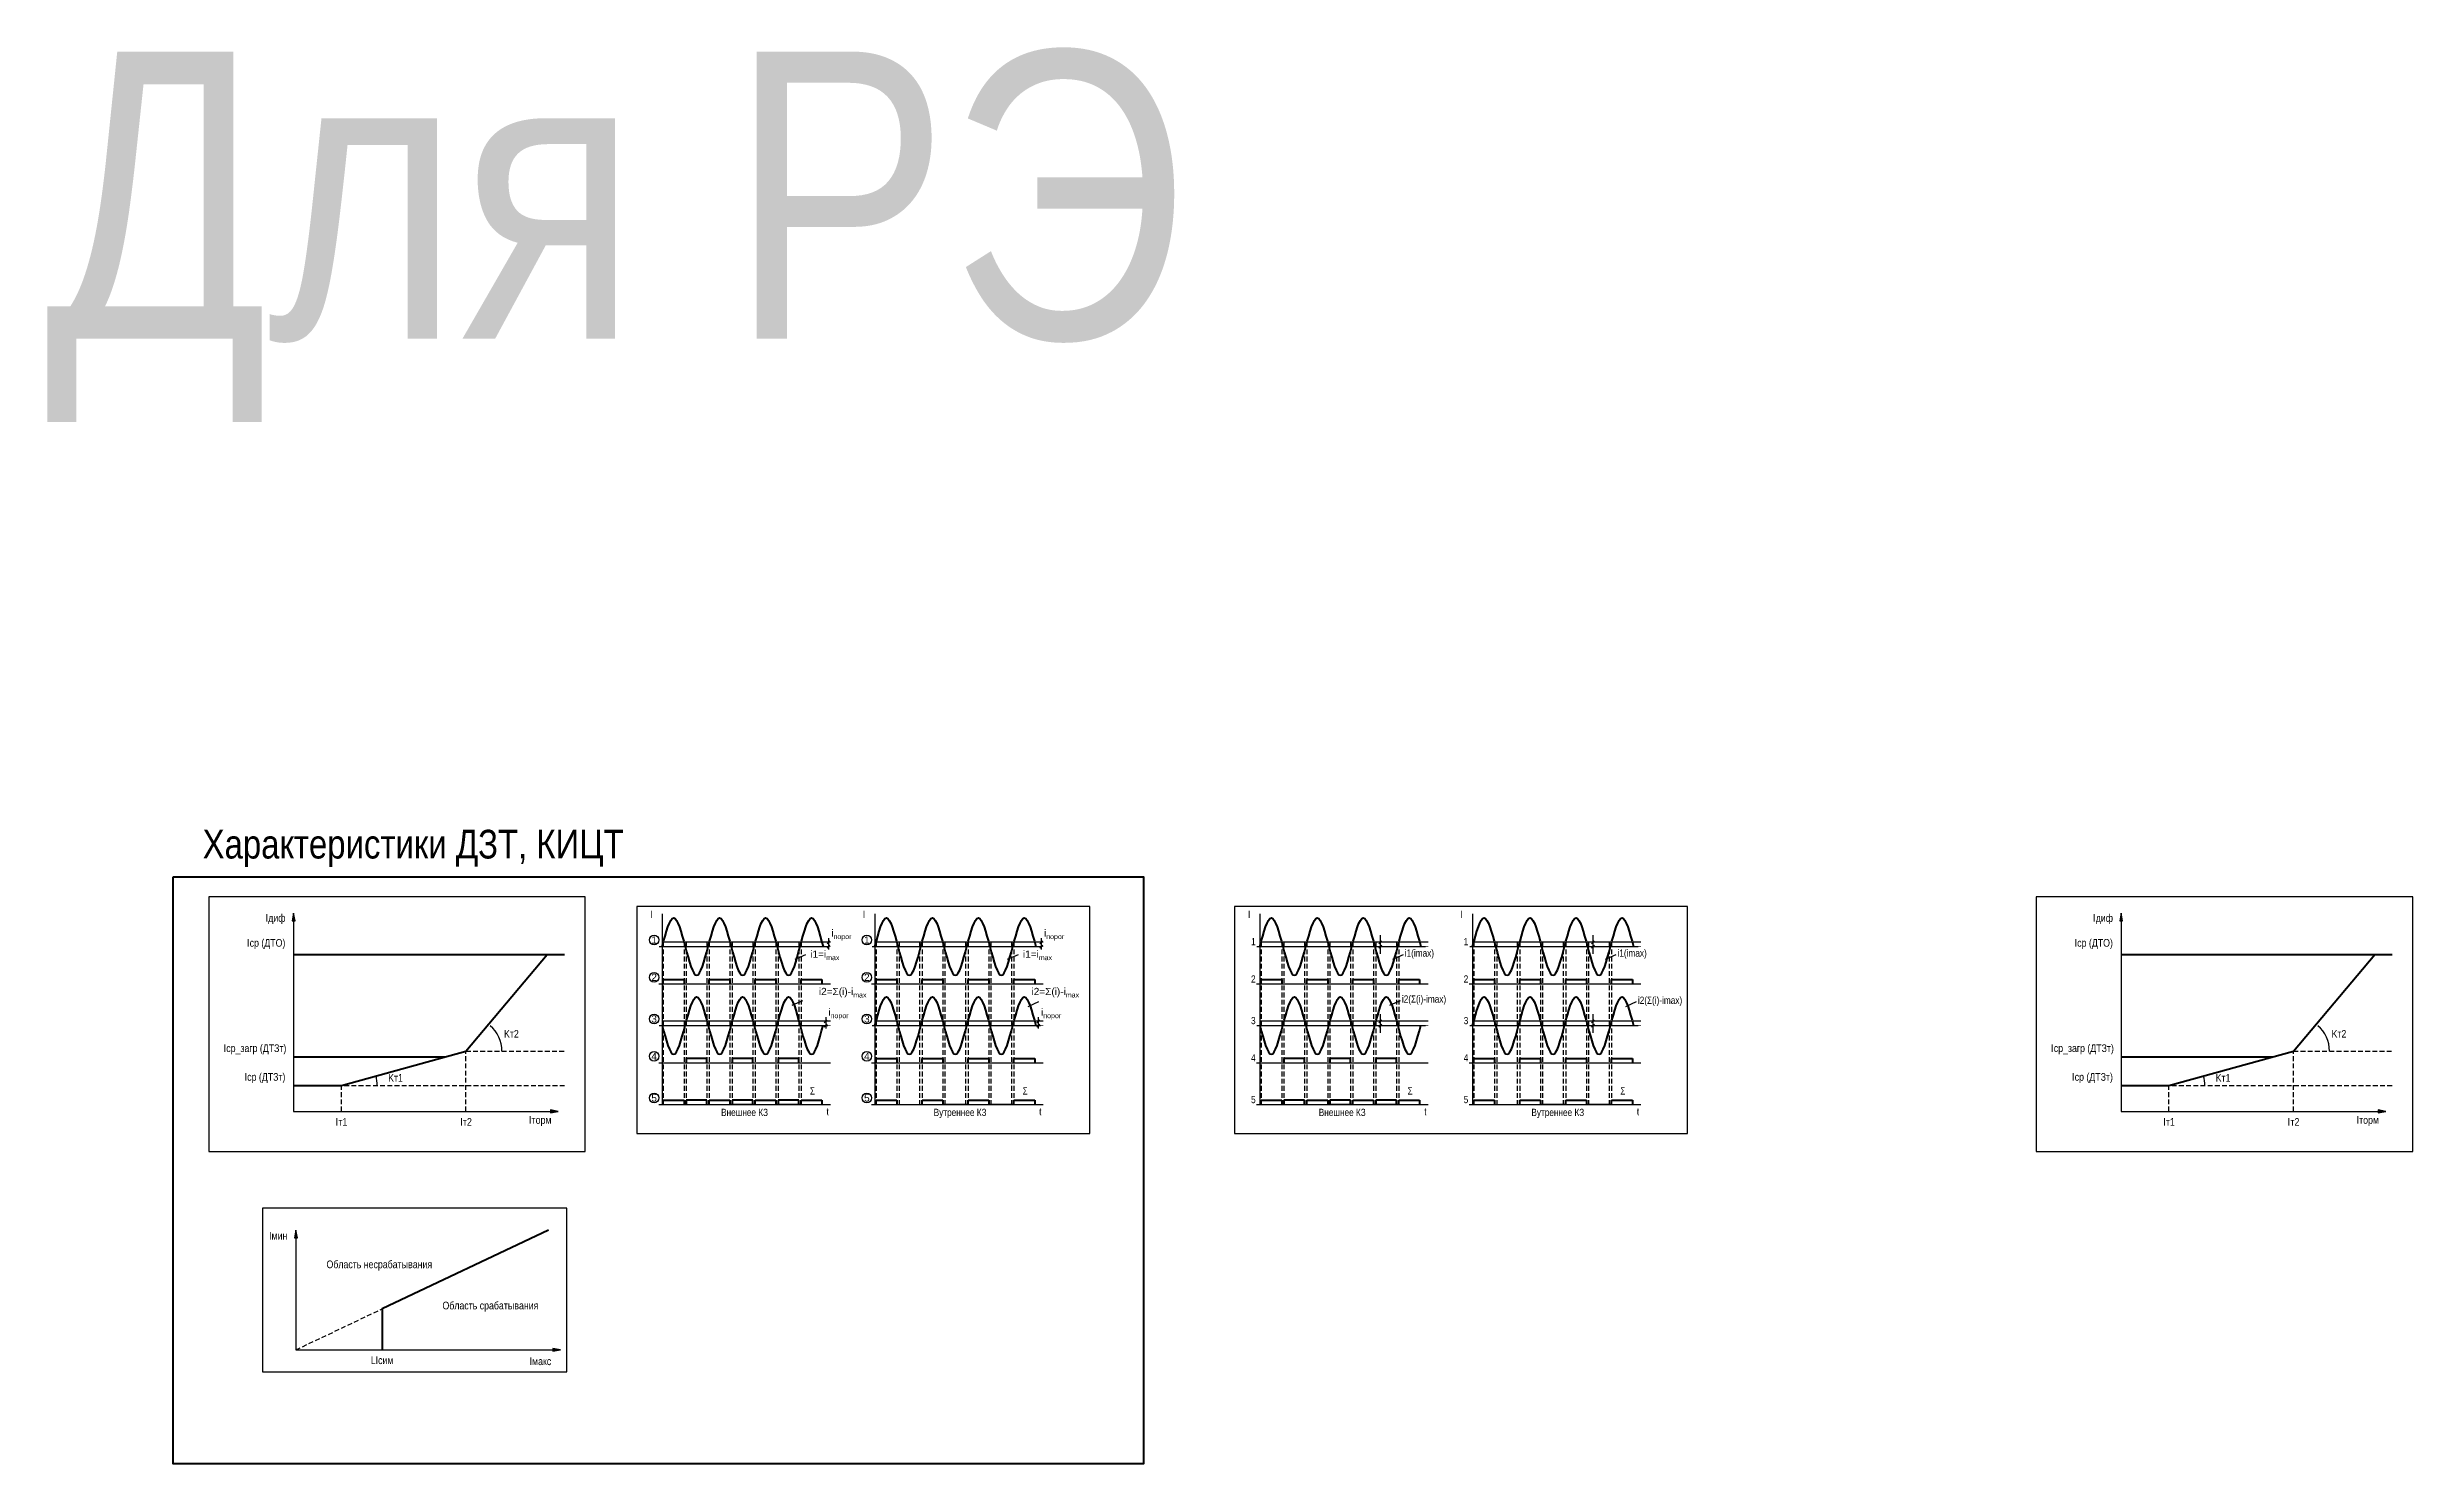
# Model space of a CAD drawing. Header units: millimetres. Extents: x 10500 to 23346, y -2028 to 447.
# Drawn here: x 20876 to 23346, y -1032 to 447 of the extents above; entities that cross this region are included whole.
import ezdxf

# ---------------------------------------------------------------- set-up
doc = ezdxf.new("R2010")
doc.units = ezdxf.units.MM
doc.linetypes.add('штриховая2', pattern=[0.375, 0.25, -0.125])
doc.styles.add('2.5_Gost_RD', font='ARIALN.TTF', dxfattribs={"height": 2.5})
doc.styles.add('5.0_Gost_RD', font='ARIALN.TTF', dxfattribs={"height": 5})
doc.styles.get("Standard").update_dxf_attribs({"font": 'ARIALN.TTF'})

msp = doc.modelspace()

# ---------------------------------------------------------------- texts
for s, p in [('I', (21506, -462)), ('I', (21728, -462)), ('I', (22130, -462)), ('I', (22352, -462)), ('1', (22133.2, -490.4)), ('1', (22355.2, -490.4)), ('i1(imax)', (22293.7, -502.4)), ('i1(imax)', (22515.8, -502.4)), ('2', (22133.2, -529.5)), ('i2(Σ(i)-imax) ', (22290.7, -550.4)), ('2', (22355.2, -529.5)), ('3', (22133.2, -572.9)), ('3', (22355.2, -572.9)), ('i2(Σ(i)-imax) ', (22537.1, -551.7)), ('4', (22133.2, -611.9)), ('4', (22355.2, -611.9)), ('Σ ', (21672.7, -646.4)), ('Σ ', (21894.8, -646.4)), ('Σ ', (22296.7, -646.4)), ('Σ ', (22518.8, -646.4)), ('Внешнее КЗ', (21579.9, -668.8)), ('t', (21690, -668)), ('Вутреннее КЗ', (21801.9, -668.8)), ('t', (21912, -668)), ('5', (22133.2, -655.4)), ('Внешнее КЗ', (22203.9, -668.8)), ('t', (22314, -668)), ('5', (22355.2, -655.4)), ('Вутреннее КЗ', (22425.9, -668.8)), ('t', (22536, -668))]:
    msp.add_text(s, height=7.5).set_placement(p)
at = {"color": 0, "ltscale": 100, "insert": (20874, 249.5), "char_height": 300, "width": 2356.28, "attachment_point": 4, "style": '2.5_Gost_RD'}
msp.add_mtext('{\\C256;Для РЭ}', dxfattribs=at)
for s, insert, char_height, width, attachment_point, style in [('Характеристики ДЗТ, КИЦТ', (21258.4, -389.4), 30, 642.852, 5, '2.5_Gost_RD'), ('{\\fArial|b0|i0|c0|p34;I}диф', (21104, -458), 8, 41, 1, '2.5_Gost_RD'), ('{\\fArial|b0|i0|c0|p34;I}диф', (23012, -458), 8, 41, 1, '2.5_Gost_RD'), ('{\\fArial|b0|i0|c0|p34;I}ср (ДТО)', (21125, -484), 8, 55.101, 3, '5.0_Gost_RD'), ('\\A1;{\\fArial|b0|i0|c0|p34;1}', (21510, -485), 7.5, 10, 5, '2.5_Gost_RD'), ('\\A1;{\\fArial|b0|i0|c0|p34;i\\fArial|b0|i0|c204|p34;\\H0.7x;\\S^ порог;}', (21695, -474), 7.5, 41, 1, '2.5_Gost_RD'), ('\\A1;{\\fArial|b0|i0|c0|p34;1}', (21732.1, -485), 7.5, 10, 5, '2.5_Gost_RD'), ('\\A1;{\\fArial|b0|i0|c0|p34;i\\fArial|b0|i0|c204|p34;\\H0.7x;\\S^ порог;}', (21917.1, -474), 7.5, 41, 1, '2.5_Gost_RD'), ('{\\fArial|b0|i0|c0|p34;I}ср (ДТО)', (23033, -484), 8, 55.101, 3, '5.0_Gost_RD'), ('\\A1;{\\fArial|b0|i0|c0|p34;i1=i\\H0.7x;\\S^ max;}', (21673, -496), 7.5, 41, 1, '2.5_Gost_RD'), ('\\A1;{\\fArial|b0|i0|c0|p34;i1=i\\H0.7x;\\S^ max;}', (21895, -496), 7.5, 41, 1, '2.5_Gost_RD'), ('\\A1;{\\fArial|b0|i0|c0|p34;2}', (21510, -524), 7.5, 10, 5, '2.5_Gost_RD'), ('\\A1;{\\fArial|b0|i0|c0|p34;i2=Σ(i)-i\\H0.7x;\\S^ max;}', (21682, -535), 7.5, 41, 1, '2.5_Gost_RD'), ('\\A1;{\\fArial|b0|i0|c0|p34;2}', (21732.1, -524), 7.5, 10, 5, '2.5_Gost_RD'), ('\\A1;{\\fArial|b0|i0|c0|p34;i2=Σ(i)-i\\H0.7x;\\S^ max;}', (21904, -535), 7.5, 41, 1, '2.5_Gost_RD'), ('\\A1;{\\fArial|b0|i0|c0|p34;3}', (21510, -567.5), 7.5, 10, 5, '2.5_Gost_RD'), ('\\A1;{\\fArial|b0|i0|c0|p34;i\\fArial|b0|i0|c204|p34;\\H0.7x;\\S^ порог;}', (21692, -556.6), 7.5, 41, 1, '2.5_Gost_RD'), ('\\A1;{\\fArial|b0|i0|c0|p34;3}', (21732.1, -567.5), 7.5, 10, 5, '2.5_Gost_RD'), ('\\A1;{\\fArial|b0|i0|c0|p34;i\\fArial|b0|i0|c204|p34;\\H0.7x;\\S^ порог;}', (21914, -556.6), 7.5, 41, 1, '2.5_Gost_RD'), ('{\\H0.8x;Kт2} ', (21361, -583), 10, 41, 5, '5.0_Gost_RD'), ('{\\H0.8x;Kт2} ', (23269, -583), 10, 41, 5, '5.0_Gost_RD'), ('{\\fArial|b0|i0|c0|p34;I}ср_загр (ДТЗт){\\fArial|b0|i0|c204|p34; }', (21126, -594), 8, 85.831, 3, '2.5_Gost_RD'), ('\\A1;{\\fArial|b0|i0|c0|p34;4}', (21510, -606.5), 7.5, 10, 5, '2.5_Gost_RD'), ('\\A1;{\\fArial|b0|i0|c0|p34;4}', (21732.1, -606.5), 7.5, 10, 5, '2.5_Gost_RD'), ('{\\fArial|b0|i0|c0|p34;I}ср_загр (ДТЗт){\\fArial|b0|i0|c204|p34; }', (23034, -594), 8, 85.831, 3, '2.5_Gost_RD'), ('{\\fArial|b0|i0|c0|p34;I}ср (ДТЗт){\\fArial|b0|i0|c204|p34; }', (21125, -624), 8, 51.166, 3, '2.5_Gost_RD'), ('{\\H0.8x;Kт1} ', (21240, -629), 10, 41, 5, '2.5_Gost_RD'), ('{\\fArial|b0|i0|c0|p34;I}ср (ДТЗт){\\fArial|b0|i0|c204|p34; }', (23033, -624), 8, 51.166, 3, '2.5_Gost_RD'), ('{\\H0.8x;Kт1} ', (23148, -629), 10, 41, 5, '2.5_Gost_RD'), ('\\A1;{\\fArial|b0|i0|c0|p34;5}', (21510, -650), 7.5, 10, 5, '2.5_Gost_RD'), ('\\A1;{\\fArial|b0|i0|c0|p34;5}', (21732.1, -650), 7.5, 10, 5, '2.5_Gost_RD'), ('{\\fArial|b0|i0|c0|p34;\\H0.8x;I\\fArial Narrow|b0|i0|c204|p34;т1\\fArial|b0|i0|c204|p34;\\H1.25x; }', (21183.5, -675), 10, 41, 5, '2.5_Gost_RD'), ('{\\fArial|b0|i0|c0|p34;\\H0.8x;I\\fArial Narrow|b0|i0|c204|p34;т2\\fArial|b0|i0|c204|p34;\\H1.25x; }', (21313.5, -675), 10, 41, 5, '2.5_Gost_RD'), ('{\\fArial|b0|i0|c0|p34;I}торм', (21379, -669), 8, 41, 1, '2.5_Gost_RD'), ('{\\fArial|b0|i0|c0|p34;\\H0.8x;I\\fArial Narrow|b0|i0|c204|p34;т1\\fArial|b0|i0|c204|p34;\\H1.25x; }', (23091.5, -675), 10, 41, 5, '2.5_Gost_RD'), ('{\\fArial|b0|i0|c0|p34;\\H0.8x;I\\fArial Narrow|b0|i0|c204|p34;т2\\fArial|b0|i0|c204|p34;\\H1.25x; }', (23221.5, -675), 10, 41, 5, '2.5_Gost_RD'), ('{\\fArial|b0|i0|c0|p34;I}торм', (23287, -669), 8, 41, 1, '2.5_Gost_RD'), ('Iмин', (21108, -790), 8, 41, 1, '2.5_Gost_RD'), ('Область несрабатывания', (21223.1, -825), 8, 127.5, 5, '2.5_Gost_RD'), ('Область срабатывания', (21339.1, -868), 8, 127.5, 5, '2.5_Gost_RD'), ('LIсим', (21226, -924), 8, 41, 5, '2.5_Gost_RD'), ('Iмакс', (21380, -921), 8, 41, 1, '2.5_Gost_RD')]:
    msp.add_mtext(s, dxfattribs=dict(insert=insert, char_height=char_height, width=width, attachment_point=attachment_point, style=style))

# ---------------------------------------------------------------- hatches: boundary and pattern name
at = {"ltscale": 100}
h = msp.add_hatch(color=256, dxfattribs=at)
h.dxf.hatch_style = 1
h.paths.add_polyline_path([(21133.5, -465), (21133.5, -457), (21132.1, -465)])
h = msp.add_hatch(color=256, dxfattribs=at)
h.dxf.hatch_style = 1
h.paths.add_polyline_path([(21133.5, -465), (21135.1, -465), (21133.5, -457)])
h = msp.add_hatch(color=256, dxfattribs=at)
h.dxf.hatch_style = 1
h.paths.add_polyline_path([(23041.5, -465), (23041.5, -457), (23040.1, -465)])
h = msp.add_hatch(color=256, dxfattribs=at)
h.dxf.hatch_style = 1
h.paths.add_polyline_path([(23041.5, -465), (23043.1, -465), (23041.5, -457)])
h = msp.add_hatch(color=256, dxfattribs=at)
h.dxf.hatch_style = 1
h.paths.add_polyline_path([(21401.8, -663.5), (21401.8, -664), (21409.8, -664), (21401.8, -662.5)])
h = msp.add_hatch(color=256, dxfattribs=at)
h.dxf.hatch_style = 1
h.paths.add_polyline_path([(21409.8, -664), (21401.8, -664), (21401.8, -665.5)])
h = msp.add_hatch(color=256, dxfattribs=at)
h.dxf.hatch_style = 1
h.paths.add_polyline_path([(23309.8, -663.5), (23309.8, -664), (23317.8, -664), (23309.8, -662.5)])
h = msp.add_hatch(color=256, dxfattribs=at)
h.dxf.hatch_style = 1
h.paths.add_polyline_path([(23317.8, -664), (23309.8, -664), (23309.8, -665.5)])
h = msp.add_hatch(color=256, dxfattribs=at)
h.dxf.hatch_style = 1
h.paths.add_polyline_path([(21136, -796), (21136, -788), (21134.5, -796)])
h = msp.add_hatch(color=256, dxfattribs=at)
h.dxf.hatch_style = 1
h.paths.add_polyline_path([(21136, -796), (21137.5, -796), (21136, -788)])
h = msp.add_hatch(color=256, dxfattribs=at)
h.dxf.hatch_style = 1
h.paths.add_polyline_path([(21404.2, -912.5), (21404.2, -913), (21412.2, -913), (21404.2, -911.5)])
h = msp.add_hatch(color=256, dxfattribs=at)
h.dxf.hatch_style = 1
h.paths.add_polyline_path([(21412.2, -913), (21404.2, -913), (21404.2, -914.5)])

# ---------------------------------------------------------------- linework, layer by layer
for p, q in [((21694.2, -487.4), (21518.4, -487.4)), ((21690.6, -488.9), (21693.5, -485.9)), ((21690.7, -493.4), (21693.6, -490.3)), ((21692.1, -483), (21692.1, -495)), ((21916.3, -487.4), (21740.5, -487.4)), ((21912.7, -488.9), (21915.6, -485.9)), ((21912.8, -493.4), (21915.7, -490.3)), ((21914.2, -483), (21914.2, -495)), ((22318.2, -487.4), (22142.4, -487.4)), ((22266.6, -488.9), (22269.5, -485.9)), ((22266.7, -493.4), (22269.6, -490.3)), ((22268.1, -479.9), (22268.1, -499.4)), ((22540.3, -487.4), (22364.5, -487.4)), ((22488.7, -488.9), (22491.6, -485.9)), ((22488.8, -493.4), (22491.7, -490.3)), ((22490.2, -479.9), (22490.2, -499.4)), ((21657.1, -505.1), (21668.4, -500.1)), ((21658.5, -503.6), (21659.6, -504.8)), ((21658.5, -503.6), (21659.6, -504.8)), ((21879.1, -505.1), (21890.5, -500.1)), ((21880.5, -503.6), (21881.7, -504.8)), ((21880.5, -503.6), (21881.7, -504.8)), ((22281.1, -505.1), (22292.4, -500.1)), ((22282.5, -503.6), (22283.6, -504.8)), ((22282.5, -503.6), (22283.6, -504.8)), ((22503.1, -505.1), (22514.5, -500.1)), ((22504.5, -503.6), (22505.7, -504.8)), ((22504.5, -503.6), (22505.7, -504.8)), ((21654.1, -553.1), (21665.4, -548.1)), ((21655.3, -551.7), (21656.4, -552.8)), ((21689.1, -565.6), (21689.1, -577.6)), ((21900.4, -554.4), (21911.8, -549.4)), ((21901.8, -552.9), (21903, -554.1)), ((21911.1, -565.6), (21911.1, -577.6)), ((22268.1, -562.4), (22268.1, -581.9)), ((22278.1, -553.1), (22289.4, -548.1)), ((22279.3, -551.7), (22280.4, -552.8)), ((22490.2, -562.4), (22490.2, -581.9)), ((22524.4, -554.4), (22535.8, -549.4)), ((22525.8, -552.9), (22527, -554.1)), ((21694, -569.9), (21518.4, -569.9)), ((21687.6, -571.5), (21690.4, -568.5)), ((21687.6, -576), (21690.6, -572.9)), ((21916.3, -569.9), (21740.5, -569.9)), ((21909.6, -571.5), (21912.5, -568.5)), ((21909.7, -576), (21912.7, -572.9)), ((22318, -569.9), (22142.4, -569.9)), ((22266.6, -571.4), (22269.5, -568.4)), ((22266.7, -575.9), (22269.6, -572.8)), ((22540.3, -569.9), (22364.5, -569.9)), ((22488.7, -571.4), (22491.6, -568.4)), ((22488.8, -575.9), (22491.7, -572.8)), ((21615.6, -656.9), (21589.2, -656.9)), ((21663.6, -656.9), (21637.2, -656.9)), ((21837.7, -656.9), (21811.3, -656.9)), ((21885.7, -656.9), (21859.3, -656.9)), ((22239.6, -656.9), (22213.2, -656.9)), ((22287.6, -656.9), (22261.2, -656.9)), ((22461.7, -656.9), (22435.3, -656.9)), ((22509.7, -656.9), (22483.3, -656.9))]:
    msp.add_line(p, q, dxfattribs=at)
at = {"color": 62, "linetype": 'штриховая2', "ltscale": 20}
for p, q in [((21519.6, -487.4), (21519.6, -656.9)), ((21541.2, -487.4), (21541.2, -656.9)), ((21543.6, -487.4), (21543.6, -656.9)), ((21565.1, -487.4), (21565.1, -656.9)), ((21567.6, -487.4), (21567.6, -656.9)), ((21589.2, -487.4), (21589.2, -656.9)), ((21591.5, -487.4), (21591.5, -656.9)), ((21613.1, -487.4), (21613.1, -656.9)), ((21615.6, -487.4), (21615.6, -656.9)), ((21637.2, -487.4), (21637.2, -656.9)), ((21639.5, -487.4), (21639.5, -656.9)), ((21661.1, -487.4), (21661.1, -656.9)), ((21663.6, -487.4), (21663.6, -656.9)), ((21741.7, -487.4), (21741.7, -656.9)), ((21763.3, -487.4), (21763.3, -656.9)), ((21765.7, -487.4), (21765.7, -656.9)), ((21787.2, -487.4), (21787.2, -656.9)), ((21789.7, -487.4), (21789.7, -656.9)), ((21811.3, -487.4), (21811.3, -656.9)), ((21813.6, -487.4), (21813.6, -656.9)), ((21835.2, -487.4), (21835.2, -656.9)), ((21837.7, -487.4), (21837.7, -656.9)), ((21859.3, -487.4), (21859.3, -656.9)), ((21861.6, -487.4), (21861.6, -656.9)), ((21883.2, -487.4), (21883.2, -656.9)), ((21885.7, -487.4), (21885.7, -656.9)), ((22143.6, -487.4), (22143.6, -656.9)), ((22165.2, -487.4), (22165.2, -656.9)), ((22167.6, -487.4), (22167.6, -656.9)), ((22189.1, -487.4), (22189.1, -656.9)), ((22191.6, -487.4), (22191.6, -656.9)), ((22213.2, -487.4), (22213.2, -656.9)), ((22215.5, -487.4), (22215.5, -656.9)), ((22237.1, -487.4), (22237.1, -656.9)), ((22239.6, -487.4), (22239.6, -656.9)), ((22261.2, -487.4), (22261.2, -656.9)), ((22263.5, -487.4), (22263.5, -656.9)), ((22285.1, -487.4), (22285.1, -656.9)), ((22287.6, -487.4), (22287.6, -656.9)), ((22365.7, -487.4), (22365.7, -656.9)), ((22387.3, -487.4), (22387.3, -656.9)), ((22389.7, -487.4), (22389.7, -656.9)), ((22411.2, -487.4), (22411.2, -656.9)), ((22413.7, -487.4), (22413.7, -656.9)), ((22435.3, -487.4), (22435.3, -656.9)), ((22437.6, -487.4), (22437.6, -656.9)), ((22459.2, -487.4), (22459.2, -656.9)), ((22461.7, -487.4), (22461.7, -656.9)), ((22483.3, -487.4), (22483.3, -656.9)), ((22485.6, -487.4), (22485.6, -656.9)), ((22507.2, -487.4), (22507.2, -656.9)), ((22509.7, -487.4), (22509.7, -656.9))]:
    msp.add_line(p, q, dxfattribs=at)
at = {"lineweight": 40, "ltscale": 100}
for p, q in [((21519.6, -530.9), (21519.6, -526.4)), ((21519.6, -526.4), (21541.2, -526.4)), ((21541.2, -526.4), (21541.2, -530.9)), ((21567.6, -530.9), (21567.6, -526.4)), ((21567.6, -526.4), (21589.2, -526.4)), ((21589.2, -526.4), (21589.2, -530.9)), ((21615.6, -530.9), (21615.6, -526.4)), ((21615.6, -526.4), (21637.2, -526.4)), ((21637.2, -526.4), (21637.2, -530.9)), ((21663.6, -530.9), (21663.6, -526.4)), ((21663.6, -526.4), (21685.2, -526.4)), ((21685.2, -526.4), (21685.2, -530.9)), ((21741.7, -530.9), (21741.7, -526.4)), ((21741.7, -526.4), (21763.3, -526.4)), ((21763.3, -526.4), (21763.3, -530.9)), ((21789.7, -530.9), (21789.7, -526.4)), ((21789.7, -526.4), (21811.3, -526.4)), ((21811.3, -526.4), (21811.3, -530.9)), ((21837.7, -530.9), (21837.7, -526.4)), ((21837.7, -526.4), (21859.3, -526.4)), ((21859.3, -526.4), (21859.3, -530.9)), ((21885.7, -530.9), (21885.7, -526.4)), ((21885.7, -526.4), (21907.3, -526.4)), ((21907.3, -526.4), (21907.3, -530.9)), ((22143.6, -530.9), (22143.6, -526.4)), ((22143.6, -526.4), (22165.2, -526.4)), ((22165.2, -526.4), (22165.2, -530.9)), ((22191.6, -530.9), (22191.6, -526.4)), ((22191.6, -526.4), (22213.2, -526.4)), ((22213.2, -526.4), (22213.2, -530.9)), ((22239.6, -530.9), (22239.6, -526.4)), ((22239.6, -526.4), (22261.2, -526.4)), ((22261.2, -526.4), (22261.2, -530.9)), ((22287.6, -530.9), (22287.6, -526.4)), ((22287.6, -526.4), (22309.2, -526.4)), ((22309.2, -526.4), (22309.2, -530.9)), ((22365.7, -530.9), (22365.7, -526.4)), ((22365.7, -526.4), (22387.3, -526.4)), ((22387.3, -526.4), (22387.3, -530.9)), ((22413.7, -530.9), (22413.7, -526.4)), ((22413.7, -526.4), (22435.3, -526.4)), ((22435.3, -526.4), (22435.3, -530.9)), ((22461.7, -530.9), (22461.7, -526.4)), ((22461.7, -526.4), (22483.3, -526.4)), ((22483.3, -526.4), (22483.3, -530.9)), ((22509.7, -530.9), (22509.7, -526.4)), ((22509.7, -526.4), (22531.3, -526.4)), ((22531.3, -526.4), (22531.3, -530.9)), ((21565.1, -608.9), (21543.6, -608.9)), ((21543.6, -608.9), (21543.6, -613.4)), ((21543.6, -608.9), (21543.6, -613.4)), ((21565.1, -613.4), (21565.1, -608.9)), ((21565.1, -613.4), (21565.1, -608.9)), ((21613, -608.9), (21591.5, -608.9)), ((21591.5, -608.9), (21591.5, -613.4)), ((21613, -613.4), (21613, -608.9)), ((21661, -608.9), (21639.5, -608.9)), ((21639.5, -608.9), (21639.5, -613.4)), ((21661, -613.4), (21661, -608.9)), ((21741.7, -613.4), (21741.7, -608.9)), ((21741.7, -608.9), (21763.3, -608.9)), ((21763.3, -608.9), (21763.3, -613.4)), ((21789.7, -613.4), (21789.7, -608.9)), ((21789.7, -608.9), (21811.3, -608.9)), ((21811.3, -608.9), (21811.3, -613.4)), ((21837.7, -613.4), (21837.7, -608.9)), ((21837.7, -608.9), (21859.3, -608.9)), ((21859.3, -608.9), (21859.3, -613.4)), ((21885.7, -613.4), (21885.7, -608.9)), ((21885.7, -608.9), (21907.3, -608.9)), ((21907.3, -608.9), (21907.3, -613.4)), ((22189.1, -608.9), (22167.6, -608.9)), ((22167.6, -608.9), (22167.6, -613.4)), ((22167.6, -608.9), (22167.6, -613.4)), ((22189.1, -613.4), (22189.1, -608.9)), ((22189.1, -613.4), (22189.1, -608.9)), ((22237, -608.9), (22215.5, -608.9)), ((22215.5, -608.9), (22215.5, -613.4)), ((22237, -613.4), (22237, -608.9)), ((22285, -608.9), (22263.5, -608.9)), ((22263.5, -608.9), (22263.5, -613.4)), ((22285, -613.4), (22285, -608.9)), ((22365.7, -613.4), (22365.7, -608.9)), ((22365.7, -608.9), (22387.3, -608.9)), ((22387.3, -608.9), (22387.3, -613.4)), ((22413.7, -613.4), (22413.7, -608.9)), ((22413.7, -608.9), (22435.3, -608.9)), ((22435.3, -608.9), (22435.3, -613.4)), ((22461.7, -613.4), (22461.7, -608.9)), ((22461.7, -608.9), (22483.3, -608.9)), ((22483.3, -608.9), (22483.3, -613.4)), ((22509.7, -613.4), (22509.7, -608.9)), ((22509.7, -608.9), (22531.3, -608.9)), ((22531.3, -608.9), (22531.3, -613.4)), ((21519.6, -656.9), (21519.6, -652.4)), ((21519.6, -652.4), (21541.2, -652.4)), ((21541.2, -652.4), (21541.2, -656.9)), ((21565.1, -652.4), (21543.6, -652.4)), ((21543.6, -652.4), (21543.6, -656.9)), ((21565.1, -656.9), (21565.1, -652.4)), ((21567.6, -656.9), (21567.6, -652.4)), ((21567.6, -652.4), (21589.2, -652.4)), ((21589.2, -652.4), (21589.2, -656.9)), ((21613, -652.4), (21591.5, -652.4)), ((21591.5, -652.4), (21591.5, -656.9)), ((21613, -656.9), (21613, -652.4)), ((21615.6, -656.9), (21615.6, -652.4)), ((21615.6, -652.4), (21637.2, -652.4)), ((21637.2, -652.4), (21637.2, -656.9)), ((21661, -652.4), (21639.5, -652.4)), ((21639.5, -652.4), (21639.5, -656.9)), ((21661, -656.9), (21661, -652.4)), ((21663.6, -656.9), (21663.6, -652.4)), ((21663.6, -652.4), (21685.2, -652.4)), ((21685.2, -652.4), (21685.2, -656.9)), ((21741.7, -656.9), (21741.7, -652.4)), ((21741.7, -652.4), (21763.3, -652.4)), ((21763.3, -652.4), (21763.3, -656.9)), ((21789.7, -656.9), (21789.7, -652.4)), ((21789.7, -652.4), (21811.3, -652.4)), ((21811.3, -652.4), (21811.3, -656.9)), ((21837.7, -656.9), (21837.7, -652.4)), ((21837.7, -652.4), (21859.3, -652.4)), ((21859.3, -652.4), (21859.3, -656.9)), ((21885.7, -656.9), (21885.7, -652.4)), ((21885.7, -652.4), (21907.3, -652.4)), ((21907.3, -652.4), (21907.3, -656.9)), ((22143.6, -656.9), (22143.6, -652.4)), ((22143.6, -652.4), (22165.2, -652.4)), ((22165.2, -652.4), (22165.2, -656.9)), ((22189.1, -652.4), (22167.6, -652.4)), ((22167.6, -652.4), (22167.6, -656.9)), ((22189.1, -656.9), (22189.1, -652.4)), ((22191.6, -656.9), (22191.6, -652.4)), ((22191.6, -652.4), (22213.2, -652.4)), ((22213.2, -652.4), (22213.2, -656.9)), ((22237, -652.4), (22215.5, -652.4)), ((22215.5, -652.4), (22215.5, -656.9)), ((22237, -656.9), (22237, -652.4)), ((22239.6, -656.9), (22239.6, -652.4)), ((22239.6, -652.4), (22261.2, -652.4)), ((22261.2, -652.4), (22261.2, -656.9)), ((22285, -652.4), (22263.5, -652.4)), ((22263.5, -652.4), (22263.5, -656.9)), ((22285, -656.9), (22285, -652.4)), ((22287.6, -656.9), (22287.6, -652.4)), ((22287.6, -652.4), (22309.2, -652.4)), ((22309.2, -652.4), (22309.2, -656.9)), ((22365.7, -656.9), (22365.7, -652.4)), ((22365.7, -652.4), (22387.3, -652.4)), ((22387.3, -652.4), (22387.3, -656.9)), ((22413.7, -656.9), (22413.7, -652.4)), ((22413.7, -652.4), (22435.3, -652.4)), ((22435.3, -652.4), (22435.3, -656.9)), ((22461.7, -656.9), (22461.7, -652.4)), ((22461.7, -652.4), (22483.3, -652.4)), ((22483.3, -652.4), (22483.3, -656.9)), ((22509.7, -656.9), (22509.7, -652.4)), ((22509.7, -652.4), (22531.3, -652.4)), ((22531.3, -652.4), (22531.3, -656.9))]:
    msp.add_line(p, q, dxfattribs=at)
at = {"color": 3, "lineweight": 80}
msp.add_lwpolyline([(21008, -419), (22021, -419), (22021, -1032), (21008, -1032)], close=True, dxfattribs=at)
at = {"ltscale": 100}
for points in [[(21045, -706), (21438, -706), (21438, -440), (21045, -440)], [(22953, -706), (23346, -706), (23346, -440), (22953, -440)], [(21492, -687), (21965, -687), (21965, -450), (21492, -450)], [(22116, -687), (22589, -687), (22589, -450), (22116, -450)], [(21101, -936), (21419, -936), (21419, -765), (21101, -765)]]:
    msp.add_lwpolyline(points, close=True, dxfattribs=at)
for points in [[(21133.5, -457), (21132.1, -465), (21133.1, -465), (21135.1, -465), (21133.5, -457)], [(23041.5, -457), (23040.1, -465), (23041.1, -465), (23043.1, -465), (23041.5, -457)], [(21409.8, -664), (21401.8, -662.5), (21401.8, -663.5), (21401.8, -665.5), (21409.8, -664)], [(21737, -656.9), (21916.3, -656.9)], [(22361, -656.9), (22540.3, -656.9)], [(23317.8, -664), (23309.8, -662.5), (23309.8, -663.5), (23309.8, -665.5), (23317.8, -664)], [(21136, -788), (21134.5, -796), (21135.5, -796), (21137.5, -796), (21136, -788)], [(21412.2, -913), (21404.2, -911.5), (21404.2, -912.5), (21404.2, -914.5), (21412.2, -913)]]:
    msp.add_lwpolyline(points, dxfattribs=at)
at = {"lineweight": 30}
for points in [[(21133.5, -457), (21133.5, -664)], [(23041.5, -457), (23041.5, -664)], [(21133.5, -664), (21409.7, -664)], [(23041.5, -664), (23317.7, -664)], [(21136, -788), (21136, -913)], [(21136, -913), (21412.2, -913)]]:
    msp.add_lwpolyline(points, dxfattribs=at)
for points in [[(21518.4, -457.5), (21518.4, -656.9)], [(21740.5, -457.5), (21740.5, -656.9)], [(22142.4, -457.5), (22142.4, -656.9)], [(22364.5, -457.5), (22364.5, -656.9)], [(21515.4, -491.9), (21691.4, -491.9)], [(21737.5, -491.9), (21913.5, -491.9)], [(22139.4, -491.9), (22315.4, -491.9)], [(22361.5, -491.9), (22537.5, -491.9)], [(21514.8, -530.9), (21694.2, -530.9)], [(21736.9, -530.9), (21916.3, -530.9)], [(22138.8, -530.9), (22318.2, -530.9)], [(22360.9, -530.9), (22540.3, -530.9)], [(21515.4, -574.4), (21691.4, -574.4)], [(21737.5, -574.4), (21913.5, -574.4)], [(22139.4, -574.4), (22315.4, -574.4)], [(22361.5, -574.4), (22537.5, -574.4)], [(21514.8, -613.4), (21694.2, -613.4)], [(21736.9, -613.4), (21916.3, -613.4)], [(22138.8, -613.4), (22318.2, -613.4)], [(22360.9, -613.4), (22540.3, -613.4)], [(21514.9, -656.9), (21694.2, -656.9)], [(22138.9, -656.9), (22318.2, -656.9)]]:
    msp.add_lwpolyline(points)
at = {"ltscale": 100, "const_width": 0.6}
for points in [[(21515.4, -491.9), (21694.2, -491.9)], [(21737.5, -491.9), (21916.3, -491.9)], [(22139.4, -491.9), (22318.2, -491.9)], [(22361.5, -491.9), (22540.3, -491.9)], [(21515.4, -574.4), (21694.2, -574.4)], [(21737.5, -574.4), (21916.3, -574.4)], [(22139.4, -574.4), (22318.2, -574.4)], [(22361.5, -574.4), (22540.3, -574.4)]]:
    msp.add_lwpolyline(points, dxfattribs=at)
at = {"lineweight": 100}
for points in [[(21133.5, -637), (21183.5, -637), (21313.5, -601), (21398.4, -500)], [(21133.5, -500), (21416.5, -500)], [(21133.5, -607), (21291.9, -607)], [(21399.8, -788), (21226, -870.3), (21226, -913)]]:
    msp.add_lwpolyline(points, dxfattribs=at)
at = {"color": 5, "lineweight": 100}
msp.add_lwpolyline([(23041.5, -637), (23091.5, -637), (23221.5, -601), (23306.4, -500)], dxfattribs=at)
at = {"color": 1, "lineweight": 100}
msp.add_lwpolyline([(23041.5, -500), (23324.5, -500)], dxfattribs=at)
at = {"color": 62, "linetype": 'штриховая2', "ltscale": 20}
for points in [[(21313.5, -664), (21313.5, -601)], [(21183.5, -664), (21183.5, -637)]]:
    msp.add_lwpolyline(points, dxfattribs=at)
at = {"color": 140, "linetype": 'штриховая2', "ltscale": 20}
for points in [[(21313.5, -601), (21416.5, -601)], [(21134, -637), (21416.5, -637)], [(21136, -913), (21226, -870.3)]]:
    msp.add_lwpolyline(points, dxfattribs=at)
at = {"color": 3, "lineweight": 100}
msp.add_lwpolyline([(23041.5, -607), (23199.9, -607)], dxfattribs=at)
at = {"color": 251, "linetype": 'штриховая2', "ltscale": 20, "true_color": 0x636466}
for points in [[(23221.5, -664), (23221.5, -601)], [(23221.5, -601), (23324.5, -601)], [(23042, -637), (23324.5, -637)], [(23091.5, -664), (23091.5, -637)]]:
    msp.add_lwpolyline(points, dxfattribs=at)
at = {"ltscale": 100}
for centre in [(21510, -485), (21732.1, -485), (21510, -524), (21732.1, -524), (21510, -567.5), (21732.1, -567.5), (21510, -606.5), (21732.1, -606.5), (21510, -650), (21732.1, -650)]:
    msp.add_circle(centre, 5, dxfattribs=at)
for centre, radius, start, end in [((21317.3, -600.4), 33.7, 358.9311, 50.1806), ((23225.3, -600.4), 33.7, 358.9311, 50.1806), ((21183.5, -637), 37.5, 0, 15.4786), ((23091.5, -637), 37.5, 0, 15.4786)]:
    msp.add_arc(centre, radius, start, end, dxfattribs=at)
at = {"lineweight": 40, "ltscale": 100}
for points in [[(21518.4, -491.9), (21530.4, -461.9), (21542.4, -491.9)], [(21566.4, -491.9), (21578.4, -461.9), (21590.4, -491.9)], [(21614.4, -491.9), (21626.4, -461.9), (21638.4, -491.9)], [(21662.4, -491.9), (21674.4, -461.9), (21686.4, -491.9)], [(21740.5, -491.9), (21752.5, -461.9), (21764.5, -491.9)], [(21788.5, -491.9), (21800.5, -461.9), (21812.5, -491.9)], [(21836.5, -491.9), (21848.5, -461.9), (21860.5, -491.9)], [(21884.5, -491.9), (21896.5, -461.9), (21908.5, -491.9)], [(22142.4, -491.9), (22154.4, -461.9), (22166.4, -491.9)], [(22190.4, -491.9), (22202.4, -461.9), (22214.4, -491.9)], [(22238.4, -491.9), (22250.4, -461.9), (22262.4, -491.9)], [(22286.4, -491.9), (22298.4, -461.9), (22310.4, -491.9)], [(22364.5, -491.9), (22376.5, -461.9), (22388.5, -491.9)], [(22412.5, -491.9), (22424.5, -461.9), (22436.5, -491.9)], [(22460.5, -491.9), (22472.5, -461.9), (22484.5, -491.9)], [(22508.5, -491.9), (22520.5, -461.9), (22532.5, -491.9)], [(21542.4, -491.9), (21554.4, -521.9), (21566.4, -491.9)], [(21590.4, -491.9), (21602.4, -521.9), (21614.4, -491.9)], [(21638.4, -491.9), (21650.4, -521.9), (21662.4, -491.9)], [(21764.5, -491.9), (21776.5, -521.9), (21788.5, -491.9)], [(21812.5, -491.9), (21824.5, -521.9), (21836.5, -491.9)], [(21860.5, -491.9), (21872.5, -521.9), (21884.5, -491.9)], [(22166.4, -491.9), (22178.4, -521.9), (22190.4, -491.9)], [(22214.4, -491.9), (22226.4, -521.9), (22238.4, -491.9)], [(22262.4, -491.9), (22274.4, -521.9), (22286.4, -491.9)], [(22388.5, -491.9), (22400.5, -521.9), (22412.5, -491.9)], [(22436.5, -491.9), (22448.5, -521.9), (22460.5, -491.9)], [(22484.5, -491.9), (22496.5, -521.9), (22508.5, -491.9)], [(21542.4, -574.4), (21554.4, -544.4), (21566.4, -574.4)], [(21590.4, -574.4), (21602.4, -544.4), (21614.4, -574.4)], [(21638.4, -574.4), (21650.4, -544.4), (21662.4, -574.4)], [(21740.5, -574.4), (21752.5, -544.4), (21764.5, -574.4)], [(21788.5, -574.4), (21800.5, -544.4), (21812.5, -574.4)], [(21836.5, -574.4), (21848.5, -544.4), (21860.5, -574.4)], [(21884.5, -574.4), (21896.5, -544.4), (21908.5, -574.4)], [(22166.4, -574.4), (22178.4, -544.4), (22190.4, -574.4)], [(22214.4, -574.4), (22226.4, -544.4), (22238.4, -574.4)], [(22262.4, -574.4), (22274.4, -544.4), (22286.4, -574.4)], [(22364.5, -574.4), (22376.5, -544.4), (22388.5, -574.4)], [(22412.5, -574.4), (22424.5, -544.4), (22436.5, -574.4)], [(22460.5, -574.4), (22472.5, -544.4), (22484.5, -574.4)], [(22508.5, -574.4), (22520.5, -544.4), (22532.5, -574.4)], [(21518.4, -574.4), (21530.4, -604.4), (21542.4, -574.4)], [(21566.4, -574.4), (21578.4, -604.4), (21590.4, -574.4)], [(21614.4, -574.4), (21626.4, -604.4), (21638.4, -574.4)], [(21662.4, -574.4), (21674.4, -604.4), (21686.4, -574.4)], [(21764.5, -574.4), (21776.5, -604.4), (21788.5, -574.4)], [(21812.5, -574.4), (21824.5, -604.4), (21836.5, -574.4)], [(21860.5, -574.4), (21872.5, -604.4), (21884.5, -574.4)], [(22142.4, -574.4), (22154.4, -604.4), (22166.4, -574.4)], [(22190.4, -574.4), (22202.4, -604.4), (22214.4, -574.4)], [(22238.4, -574.4), (22250.4, -604.4), (22262.4, -574.4)], [(22286.4, -574.4), (22298.4, -604.4), (22310.4, -574.4)], [(22388.5, -574.4), (22400.5, -604.4), (22412.5, -574.4)], [(22436.5, -574.4), (22448.5, -604.4), (22460.5, -574.4)], [(22484.5, -574.4), (22496.5, -604.4), (22508.5, -574.4)]]:
    msp.add_spline(points, degree=3, dxfattribs=at)

msp.set_redraw_order([(e.dxf.handle, doc.entitydb.next_handle()) for e in msp.query("TEXT MTEXT ATTDEF DIMENSION ARC_DIMENSION")])  # texts and dimensions are drawn at this point

doc.saveas('drawing.dxf')
